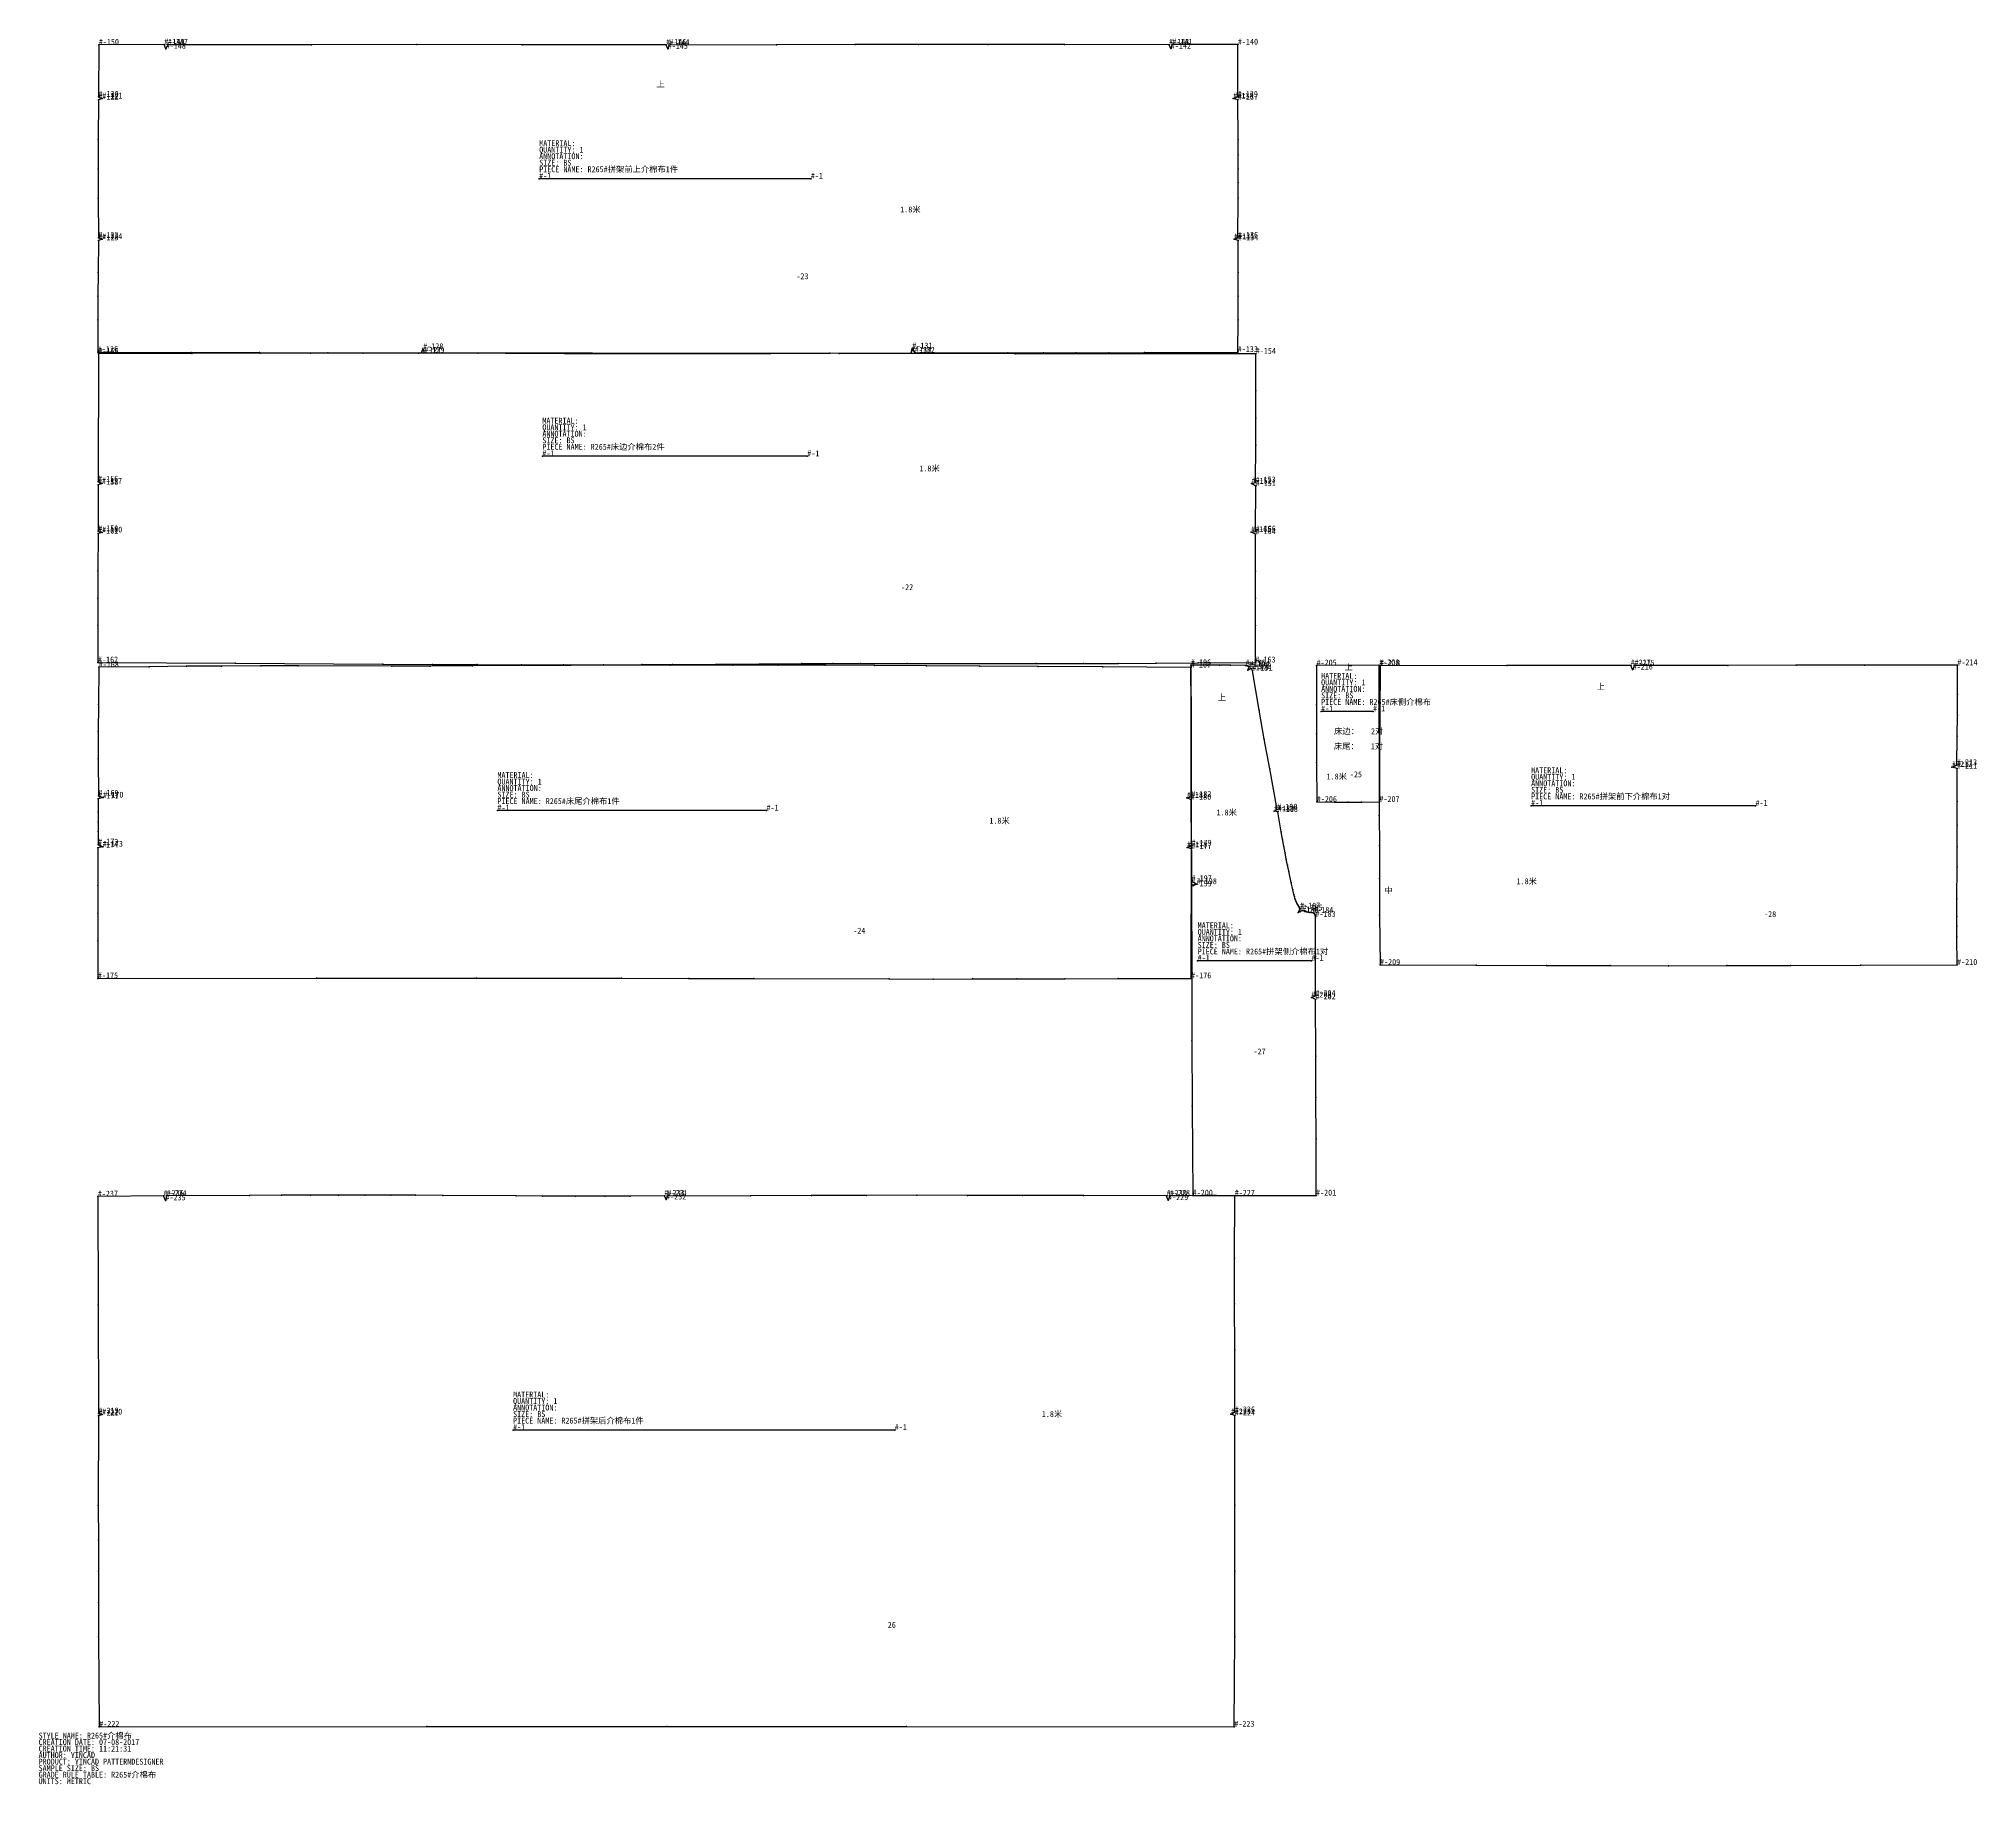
# Model space of a CAD drawing. Header units: millimetres. Extents: x 0 to 3274, y -3038 to -90.
import ezdxf

# ---------------------------------------------------------------- set-up
doc = ezdxf.new("R2010")
doc.units = ezdxf.units.MM
doc.header["$MEASUREMENT"] = 0
for name, color, linetype in [('1', 7, 'CONTINUOUS'), ('15', 7, 'CONTINUOUS'), ('2', 1, 'CONTINUOUS'), ('3', 2, 'CONTINUOUS'), ('7', 5, 'CONTINUOUS')]:
    doc.layers.add(name, color=color, linetype=linetype)

msp = doc.modelspace()

# ---------------------------------------------------------------- linework, layer by layer
at = {"layer": '1'}
for p, q in [((101.706, -100.188), (101.181, -188.288)), ((212.315, -100.075), (101.706, -100.188)), ((214.734, -107.104), (212.315, -100.075)), ((218.111, -100.443), (214.734, -107.104)), ((461.031, -100.17), (218.111, -100.443)), ((638.845, -100.039), (461.031, -100.17)), ((816.755, -100.209), (638.845, -100.039)), ((1059.767, -100.537), (816.755, -100.209)), ((1062.389, -107.268), (1059.767, -100.537)), ((1065.063, -100.899), (1062.389, -107.268)), ((1246.281, -100.408), (1065.063, -100.899)), ((1378.993, -100.152), (1246.281, -100.408)), ((1486.002, -99.998), (1378.993, -100.152)), ((1603.01, -100.059), (1486.002, -99.998)), ((1732.318, -100.064), (1603.01, -100.059)), ((1908.928, -100.219), (1732.318, -100.064)), ((1912.051, -106.856), (1908.928, -100.219)), ((1914.43, -100.083), (1912.051, -106.856)), ((2025.238, -100.073), (1914.43, -100.083)), ((2025.009, -188.476), (2025.238, -100.073)), ((101.125, -193.087), (100.841, -260.489)), ((107.548, -191.162), (101.125, -193.087)), ((101.181, -188.288), (107.548, -191.162)), ((101.181, -188.288), (101.181, -188.288)), ((2017.476, -191.289), (2025.009, -188.476)), ((2025.256, -193.079), (2017.476, -191.289)), ((2025.772, -260.39), (2025.256, -193.079)), ((100.841, -260.489), (100.666, -309.89)), ((2025.873, -286.093), (2025.772, -260.39)), ((2025.9, -309.595), (2025.873, -286.093)), ((100.666, -309.89), (100.692, -359.194)), ((2025.826, -333.095), (2025.9, -309.595)), ((100.692, -359.194), (100.908, -426.601)), ((2025.244, -426.095), (2025.727, -358.796)), ((2025.727, -358.796), (2025.826, -333.095)), ((101.061, -430.603), (100.428, -484.999)), ((100.908, -426.601), (107.285, -428.575)), ((107.285, -428.575), (101.061, -430.603)), ((2018.914, -428.621), (2025.244, -426.095)), ((2025.492, -430.598), (2018.914, -428.621)), ((2025.659, -485.004), (2025.492, -430.598)), ((100.428, -484.999), (100.064, -524.898)), ((2025.594, -524.906), (2025.659, -485.004)), ((100.064, -524.898), (100, -564.8)), ((2025.43, -564.807), (2025.594, -524.906)), ((100, -564.8), (100.166, -619.205)), ((2024.997, -619.205), (2025.43, -564.807)), ((100.166, -619.205), (257.771, -619.739)), ((258.856, -621.649), (101.244, -622.294)), ((257.771, -619.739), (373.175, -620.082)), ((374.263, -621.341), (258.856, -621.649)), ((373.175, -620.082), (488.48, -620.324)), ((459.267, -621.172), (374.263, -621.341)), ((548.072, -621.035), (459.267, -621.172)), ((488.48, -620.324), (646.089, -620.458)), ((641.575, -621.039), (548.072, -621.035)), ((741.479, -620.998), (641.575, -621.039)), ((646.089, -620.458), (649.46, -614.397)), ((649.46, -614.397), (651.288, -620.519)), ((651.288, -620.519), (788.291, -621.113)), ((934.884, -621.26), (741.479, -620.998)), ((788.291, -621.113), (888.693, -621.482)), ((888.693, -621.482), (979.396, -621.737)), ((1351.895, -621.844), (934.884, -621.26)), ((979.396, -621.737), (1062.401, -621.803)), ((1062.401, -621.803), (1145.408, -621.669)), ((1145.408, -621.669), (1236.017, -621.424)), ((1236.017, -621.424), (1336.328, -621.091)), ((1336.328, -621.091), (1473.246, -620.384)), ((1649.203, -622.1), (1351.895, -621.844)), ((1473.246, -620.384), (1475.428, -613.309)), ((1475.428, -613.309), (1479.448, -620.256)), ((1479.448, -620.256), (1636.954, -620.589)), ((1636.954, -620.589), (1697.158, -620.59)), ((1697.158, -620.59), (1752.263, -620.531)), ((1752.263, -620.531), (1807.368, -620.373)), ((1807.368, -620.373), (1867.575, -620.173)), ((1867.575, -620.173), (2024.997, -619.205)), ((101.244, -622.294), (100.39, -837.995)), ((2055.418, -622.192), (1649.203, -622.1)), ((2055.579, -684.895), (2055.418, -622.192)), ((2055.584, -730.797), (2055.579, -684.895)), ((2055.389, -776.697), (2055.584, -730.797)), ((2055.05, -839.397), (2055.389, -776.697)), ((100.39, -837.995), (106.961, -841.452)), ((100.644, -843.397), (100.47, -921.799)), ((106.961, -841.452), (100.644, -843.397)), ((2048.334, -841.339), (2055.05, -839.397)), ((2055.297, -845.599), (2048.334, -841.339)), ((2055.14, -922.1), (2055.297, -845.599)), ((2055.297, -845.599), (2055.297, -845.599)), ((100.535, -925.899), (100.195, -988.699)), ((100.47, -921.799), (107.253, -923.857)), ((107.253, -923.857), (100.535, -925.899)), ((2047.63, -923.236), (2055.14, -922.1)), ((2055.1, -926.7), (2047.63, -923.236)), ((2055.163, -989.203), (2055.1, -926.7)), ((100.195, -988.699), (100, -1034.699)), ((2055.169, -1035.005), (2055.163, -989.203)), ((100, -1034.699), (100.005, -1080.601)), ((2055.075, -1080.806), (2055.169, -1035.005)), ((100.005, -1080.601), (100.265, -1143.405)), ((2054.737, -1143.405), (2055.075, -1080.806)), ((100.265, -1143.405), (332.162, -1144.798)), ((332.162, -1144.798), (581.558, -1146.342)), ((1070.271, -1146.843), (1288.892, -1145.422)), ((1288.892, -1145.422), (1341.095, -1145.271)), ((1341.095, -1145.271), (1388.198, -1145.076)), ((1388.198, -1145.076), (1466.601, -1145.05)), ((1466.601, -1145.05), (1683.807, -1145.317)), ((1683.807, -1145.317), (1764.41, -1145.31)), ((1764.41, -1145.31), (1823.014, -1145.113)), ((1823.014, -1145.113), (1887.119, -1144.764)), ((1887.119, -1144.764), (1957.926, -1144.273)), ((1957.926, -1144.273), (2054.737, -1143.405)), ((101.49, -1151.586), (101.012, -1214.187)), ((186.988, -1150.519), (101.49, -1151.586)), ((249.587, -1149.897), (186.988, -1150.519)), ((309.087, -1149.581), (249.587, -1149.897)), ((375.486, -1149.351), (309.087, -1149.581)), ((438.186, -1149.329), (375.486, -1149.351)), ((596.387, -1149.521), (438.186, -1149.329)), ((581.558, -1146.342), (665.057, -1146.76)), ((661.287, -1149.494), (596.387, -1149.521)), ((732.787, -1149.355), (661.287, -1149.494)), ((665.057, -1146.76), (740.357, -1147.107)), ((1066.685, -1148.203), (732.787, -1149.355)), ((740.357, -1147.107), (815.458, -1147.253)), ((815.458, -1147.253), (886.26, -1147.361)), ((886.26, -1147.361), (953.764, -1147.242)), ((953.764, -1147.242), (1018.667, -1147.1)), ((1018.667, -1147.1), (1070.271, -1146.843)), ((1172.285, -1147.998), (1066.685, -1148.203)), ((1248.886, -1148.048), (1172.285, -1147.998)), ((1328.486, -1148.193), (1248.886, -1148.048)), ((1411.587, -1148.431), (1328.486, -1148.193)), ((1499.188, -1148.86), (1411.587, -1148.431)), ((1589.389, -1149.384), (1499.188, -1148.86)), ((1687.99, -1149.992), (1589.389, -1149.384)), ((1796.892, -1150.879), (1687.99, -1149.992)), ((1945.795, -1152.089), (1796.892, -1150.879)), ((1946.218, -1215.088), (1945.795, -1152.089)), ((1945.795, -1152.089), (1945.795, -1152.089)), ((1973.904, -1147.998), (1946, -1148.087)), ((1946, -1148.087), (1946.122, -1253.308)), ((1994.41, -1148.064), (1973.904, -1147.998)), ((2013.016, -1148.172), (1994.41, -1148.064)), ((2038.33, -1148.537), (2013.016, -1148.172)), ((2039.933, -1148.703), (2038.33, -1148.537)), ((2041.04, -1148.98), (2039.933, -1148.703)), ((2042.046, -1149.259), (2041.04, -1148.98)), ((2041.802, -1156.666), (2044.477, -1150.708)), ((2047.639, -1153.642), (2041.802, -1156.666)), ((2042.854, -1149.642), (2042.046, -1149.259)), ((2043.562, -1150.027), (2042.854, -1149.642)), ((2044.477, -1150.708), (2043.562, -1150.027)), ((2048.156, -1154.431), (2047.639, -1153.642)), ((2049.817, -1157.296), (2048.156, -1154.431)), ((2061.328, -1223.968), (2049.817, -1157.296)), ((2158.078, -1148.492), (2158, -1215.069)), ((2263.83, -1147.998), (2158.078, -1148.492)), ((2158.078, -1148.492), (2158.078, -1148.492)), ((2264.159, -1378.994), (2263.83, -1147.998)), ((2265.331, -1148.992), (2264.687, -1233.218)), ((2479.466, -1148.621), (2265.331, -1148.992)), ((2688.59, -1148.48), (2479.466, -1148.621)), ((2691.861, -1155.295), (2688.59, -1148.48)), ((2694.886, -1148.693), (2691.861, -1155.295)), ((2852.689, -1148.32), (2694.886, -1148.693)), ((2968.161, -1148.118), (2852.689, -1148.32)), ((3083.131, -1148), (2968.161, -1148.118)), ((3240.22, -1148.003), (3083.131, -1148)), ((3240.375, -1196.736), (3240.22, -1148.003)), ((3240.273, -1232.353), (3240.375, -1196.736)), ((101.012, -1214.187), (100.802, -1260.087)), ((1946.407, -1261.188), (1946.218, -1215.088)), ((2069.859, -1272.699), (2061.328, -1223.968)), ((2158, -1215.069), (2158, -1263.828)), ((2264.687, -1233.218), (2264.307, -1294.841)), ((3240.067, -1268.066), (3240.273, -1232.353)), ((100.802, -1260.087), (100.791, -1305.987)), ((1946.122, -1253.308), (1946.248, -1330.322)), ((1946.498, -1307.388), (1946.407, -1261.188)), ((2078.926, -1323.119), (2069.859, -1272.699)), ((2158, -1263.828), (2158.204, -1312.497)), ((3239.519, -1316.875), (3240.067, -1268.066)), ((100.791, -1305.987), (100.913, -1368.587)), ((1946.421, -1370.488), (1946.498, -1307.388)), ((2264.307, -1294.841), (2264.122, -1350.666)), ((1946.248, -1330.322), (1946.575, -1407.332)), ((2091.68, -1391.865), (2078.926, -1323.119)), ((2158.204, -1312.497), (2158.531, -1378.994)), ((3231.109, -1319.993), (3239.519, -1316.875)), ((3239.623, -1322.682), (3231.109, -1319.993)), ((3239.758, -1377.918), (3239.623, -1322.682)), ((100.623, -1373.588), (100.467, -1395.888)), ((109.219, -1371.671), (100.623, -1373.588)), ((100.913, -1368.587), (109.219, -1371.671)), ((1939.024, -1372.103), (1946.421, -1370.488)), ((1946.23, -1375.189), (1939.024, -1372.103)), ((2264.122, -1350.666), (2264, -1401.691)), ((100.467, -1395.888), (100.399, -1412.288)), ((1946.881, -1452.688), (1946.23, -1375.189)), ((1946.575, -1407.332), (1947.097, -1512.545)), ((2086.241, -1394.78), (2091.68, -1391.865)), ((2092.565, -1395.847), (2086.241, -1394.78)), ((2098.271, -1429.234), (2092.565, -1395.847)), ((2158.531, -1378.994), (2189.058, -1379.197)), ((2189.058, -1379.197), (2211.385, -1379.196)), ((2211.385, -1379.196), (2233.712, -1379.195)), ((2233.712, -1379.195), (2264.159, -1378.994)), ((2264, -1401.691), (2264.077, -1452.723)), ((3239.794, -1418.342), (3239.758, -1377.918)), ((100.399, -1412.288), (100.43, -1428.588)), ((100.43, -1428.588), (100.574, -1450.888)), ((2100.541, -1441.989), (2098.271, -1429.234)), ((3239.757, -1454.962), (3239.794, -1418.342)), ((100.284, -1456.289), (100.109, -1519.989)), ((108.381, -1454.573), (100.284, -1456.289)), ((100.574, -1450.888), (108.381, -1454.573)), ((1939.287, -1455.602), (1946.881, -1452.688)), ((1946.892, -1458.288), (1939.287, -1455.602)), ((1946.318, -1676.789), (1946.892, -1458.288)), ((2102.685, -1453.546), (2100.541, -1441.989)), ((2104.826, -1464.903), (2102.685, -1453.546)), ((2106.951, -1475.561), (2104.826, -1464.903)), ((2264.077, -1452.723), (2264.299, -1508.362)), ((3239.629, -1488.377), (3239.757, -1454.962)), ((2108.968, -1485.82), (2106.951, -1475.561)), ((2111.077, -1495.678), (2108.968, -1485.82)), ((2115.286, -1514.994), (2111.077, -1495.678)), ((3239.295, -1542.696), (3239.629, -1488.377)), ((100.109, -1519.989), (100, -1566.589)), ((1955.707, -1517.664), (1946.987, -1521.549)), ((1946.987, -1521.549), (1947.37, -1672.275)), ((1947.097, -1512.545), (1955.707, -1517.664)), ((2117.947, -1527.34), (2115.286, -1514.994)), ((2119.709, -1535.005), (2117.947, -1527.34)), ((2120.689, -1538.785), (2119.709, -1535.005)), ((2264.299, -1508.362), (2264.618, -1570.008)), ((100, -1566.589), (100.09, -1613.189)), ((2121.657, -1541.965), (2120.689, -1538.785)), ((2122.718, -1544.843), (2121.657, -1541.965)), ((2123.775, -1547.522), (2122.718, -1544.843)), ((2124.925, -1549.898), (2123.775, -1547.522)), ((2126.28, -1552.47), (2124.925, -1549.898)), ((2127.939, -1555.235), (2126.28, -1552.47)), ((2127.26, -1565.752), (2130.218, -1558.988)), ((2134.185, -1562.105), (2127.26, -1565.752)), ((2130.218, -1558.988), (2127.939, -1555.235)), ((2138.42, -1563.716), (2134.185, -1562.105)), ((2140.13, -1564.18), (2138.42, -1563.716)), ((2141.64, -1564.648), (2140.13, -1564.18)), ((2143.75, -1565.104), (2141.64, -1564.648)), ((2146.16, -1565.553), (2143.75, -1565.104)), ((2148.868, -1565.896), (2146.16, -1565.553)), ((2152.476, -1566.22), (2148.868, -1565.896)), ((2154.103, -1567.485), (2152.476, -1566.22)), ((2154.616, -1568.075), (2154.103, -1567.485)), ((2155.026, -1568.566), (2154.616, -1568.075)), ((2155.443, -1569.358), (2155.026, -1568.566)), ((2155.764, -1570.351), (2155.443, -1569.358)), ((2155.987, -1571.447), (2155.764, -1570.351)), ((2264.618, -1570.008), (2265.277, -1654.178)), ((3239.195, -1572.31), (3239.295, -1542.696)), ((2156.221, -1573.042), (2155.987, -1571.447)), ((2156.33, -1639.755), (2156.221, -1573.042)), ((2156.221, -1573.042), (2156.221, -1573.042)), ((3239.238, -1588.821), (3239.195, -1572.31)), ((3239.327, -1606.934), (3239.238, -1588.821)), ((100.09, -1613.189), (100.214, -1676.789)), ((3239.832, -1654.178), (3239.327, -1606.934)), ((2156.241, -1706.571), (2156.33, -1639.755)), ((2265.277, -1654.178), (2427.649, -1654.76)), ((2265.277, -1654.178), (2265.277, -1654.178)), ((2427.649, -1654.76), (2546.503, -1655.173)), ((2546.503, -1655.173), (2654.06, -1655.304)), ((2654.06, -1655.304), (2752.412, -1655.424)), ((2752.412, -1655.424), (2850.871, -1655.348)), ((2850.871, -1655.348), (2958.438, -1655.179)), ((2958.438, -1655.179), (3077.319, -1654.792)), ((3077.319, -1654.792), (3239.832, -1654.178)), ((100.214, -1676.789), (469.415, -1676.569)), ((469.415, -1676.569), (739.715, -1676.642)), ((739.715, -1676.642), (984.216, -1676.765)), ((984.216, -1676.765), (1098.117, -1676.943)), ((1098.117, -1676.943), (1207.917, -1677.229)), ((1207.917, -1677.229), (1436.319, -1677.784)), ((1436.319, -1677.784), (1510.419, -1677.939)), ((1510.419, -1677.939), (1577.119, -1677.909)), ((1577.119, -1677.909), (1651.719, -1677.864)), ((1651.719, -1677.864), (1733.119, -1677.605)), ((1733.119, -1677.605), (1823.219, -1677.329)), ((1823.219, -1677.329), (1946.318, -1676.789)), ((1947.37, -1672.275), (1947.7, -1782.592)), ((2149.293, -1709.119), (2156.241, -1706.571)), ((2156.363, -1712.37), (2149.293, -1709.119)), ((2156.783, -1807.983), (2156.363, -1712.37)), ((1947.7, -1782.592), (1948.13, -1892.908)), ((2157.059, -1877.892), (2156.783, -1807.983)), ((1948.13, -1892.908), (1948.911, -2043.525)), ((2157.238, -1947.904), (2157.059, -1877.892)), ((2157.257, -2043.525), (2157.238, -1947.904)), ((211.005, -2044.253), (100, -2045.279)), ((100, -2045.279), (100.415, -2228.382)), ((214.173, -2051.767), (211.005, -2044.253)), ((216.105, -2044.275), (214.173, -2051.767)), ((356.41, -2043.475), (216.105, -2044.275)), ((410.011, -2043.204), (356.41, -2043.475)), ((459.012, -2043.014), (410.011, -2043.204)), ((506.368, -2043.019), (459.012, -2043.014)), ((551.514, -2043.012), (506.368, -2043.019)), ((594.763, -2042.998), (551.514, -2043.012)), ((636.413, -2043.176), (594.763, -2042.998)), ((682.458, -2043.472), (636.413, -2043.176)), ((806.208, -2044.301), (682.458, -2043.472)), ((850.655, -2044.491), (806.208, -2044.301)), ((906.688, -2044.731), (850.655, -2044.491)), ((956.929, -2044.646), (906.688, -2044.731)), ((999.18, -2044.427), (956.929, -2044.646)), ((1056.814, -2043.974), (999.18, -2044.427)), ((1059.687, -2050.187), (1056.814, -2043.974)), ((1061.712, -2044.395), (1059.687, -2050.187)), ((1202.216, -2043.796), (1061.712, -2044.395)), ((1305.118, -2043.536), (1202.216, -2043.796)), ((1398.12, -2043.334), (1305.118, -2043.536)), ((1483.221, -2043.197), (1398.12, -2043.334)), ((1568.422, -2043.262), (1483.221, -2043.197)), ((1661.422, -2043.359), (1568.422, -2043.262)), ((1764.322, -2043.599), (1661.422, -2043.359)), ((1904.921, -2044.101), (1764.322, -2043.599)), ((1907.39, -2051.311), (1904.921, -2044.101)), ((1910.321, -2044.124), (1907.39, -2051.311)), ((1941.922, -2043.859), (1910.321, -2044.124)), ((1965.123, -2043.758), (1941.922, -2043.859)), ((1948.911, -2043.525), (2157.257, -2043.525)), ((1988.323, -2043.757), (1965.123, -2043.758)), ((2019.923, -2043.792), (1988.323, -2043.757)), ((2019.671, -2149.404), (2019.923, -2043.792)), ((2019.64, -2226.693), (2019.671, -2149.404)), ((100.415, -2228.382), (101.129, -2411.487)), ((2019.809, -2303.983), (2019.64, -2226.693)), ((2020.155, -2409.597), (2019.809, -2303.983)), ((101.112, -2415.487), (100.864, -2567.087)), ((107.221, -2413.413), (101.112, -2415.487)), ((101.129, -2411.487), (107.221, -2413.413)), ((101.129, -2411.487), (101.129, -2411.487)), ((2013.341, -2412.968), (2020.155, -2409.597)), ((2020.132, -2414.997), (2013.341, -2412.968)), ((2020.183, -2566.698), (2020.132, -2414.997)), ((100.864, -2567.087), (100.916, -2624.988)), ((2020.109, -2677.699), (2020.183, -2566.698)), ((100.916, -2624.988), (100.99, -2677.989)), ((100.99, -2677.989), (101.163, -2730.99)), ((2019.834, -2788.799), (2020.109, -2677.699)), ((101.163, -2730.99), (101.416, -2788.892)), ((101.416, -2788.892), (102.467, -2940.497)), ((2019.185, -2940.497), (2019.834, -2788.799)), ((102.467, -2940.497), (655.785, -2940.265)), ((655.785, -2940.265), (1060.877, -2940.198)), ((1060.877, -2940.198), (1465.87, -2940.23)), ((1465.87, -2940.23), (2019.185, -2940.497))]:
    msp.add_line(p, q, dxfattribs=at)
at = {"layer": '2'}
for p in [(101.706, -100.188), (212.315, -100.075), (214.734, -107.104), (218.111, -100.443), (1059.767, -100.537), (1062.389, -107.268), (1065.063, -100.899), (1908.928, -100.219), (1912.051, -106.856), (1914.43, -100.083), (2025.238, -100.073), (101.125, -193.087), (101.181, -188.288), (107.548, -191.162), (2017.476, -191.289), (2025.009, -188.476), (2025.256, -193.079), (845.361, -326.488), (1304.055, -326.488), (100.908, -426.601), (101.061, -430.603), (107.285, -428.575), (2018.914, -428.621), (2025.244, -426.095), (2025.492, -430.598), (100.166, -619.205), (646.089, -620.458), (649.46, -614.397), (651.288, -620.519), (1473.246, -620.384), (1475.428, -613.309), (1479.448, -620.256), (2024.997, -619.205), (101.244, -622.294), (2055.418, -622.192), (850.693, -795.238), (1298.1, -795.238), (100.39, -837.995), (100.644, -843.397), (106.961, -841.452), (2048.334, -841.339), (2055.05, -839.397), (2055.297, -845.599), (100.47, -921.799), (100.535, -925.899), (107.253, -923.857), (2047.63, -923.236), (2055.1, -926.7), (2055.14, -922.1), (100.265, -1143.405), (2054.737, -1143.405), (101.49, -1151.586), (1945.795, -1152.089), (1946, -1148.087), (2038.33, -1148.537), (2041.802, -1156.666), (2044.477, -1150.708), (2047.639, -1153.642), (2049.817, -1157.296), (2158.078, -1148.492), (2263.83, -1147.998), (2265.331, -1148.992), (2688.59, -1148.48), (2691.861, -1155.295), (2694.886, -1148.693), (3240.22, -1148.003), (2165.8, -1226.023), (2253.463, -1226.023), (3231.109, -1319.993), (3239.519, -1316.875), (3239.623, -1322.682), (100.623, -1373.588), (100.913, -1368.587), (109.219, -1371.671), (1939.024, -1372.103), (1946.421, -1370.488), (774.772, -1393.508), (1229.231, -1393.508), (1946.23, -1375.189), (2086.241, -1394.78), (2091.68, -1391.865), (2092.565, -1395.847), (2158.531, -1378.994), (2264.159, -1378.994), (2520.415, -1385.519), (2899.377, -1385.519), (100.284, -1456.289), (100.574, -1450.888), (108.381, -1454.573), (1939.287, -1455.602), (1946.881, -1452.688), (1946.892, -1458.288), (1946.987, -1521.549), (1947.097, -1512.545), (1955.707, -1517.664), (2127.26, -1565.752), (2130.218, -1558.988), (2134.185, -1562.105), (2152.476, -1566.22), (2156.221, -1573.042), (1957.278, -1647.435), (2149.645, -1647.435), (2265.277, -1654.178), (3239.832, -1654.178), (100.214, -1676.789), (1946.318, -1676.789), (2149.293, -1709.119), (2156.241, -1706.571), (2156.363, -1712.37), (100, -2045.279), (211.005, -2044.253), (214.173, -2051.767), (216.105, -2044.275), (1056.814, -2043.974), (1059.687, -2050.187), (1061.712, -2044.395), (1904.921, -2044.101), (1907.39, -2051.311), (1910.321, -2044.124), (1948.911, -2043.525), (2019.923, -2043.792), (2157.257, -2043.525), (101.112, -2415.487), (101.129, -2411.487), (107.221, -2413.413), (2013.341, -2412.968), (2020.132, -2414.997), (2020.155, -2409.597), (801.275, -2439.577), (1445.71, -2439.577), (102.467, -2940.497), (2019.185, -2940.497)]:
    msp.add_point(p, dxfattribs=at)
at = {"layer": '3'}
for p in [(461.031, -100.17), (638.845, -100.039), (816.755, -100.209), (1246.281, -100.408), (1378.993, -100.152), (1486.002, -99.998), (1603.01, -100.059), (1732.318, -100.064), (100.841, -260.489), (2025.772, -260.39), (2025.873, -286.093), (100.666, -309.89), (2025.9, -309.595), (100.692, -359.194), (2025.727, -358.796), (2025.826, -333.095), (100.428, -484.999), (2025.659, -485.004), (100.064, -524.898), (2025.594, -524.906), (100, -564.8), (2025.43, -564.807), (257.771, -619.739), (258.856, -621.649), (373.175, -620.082), (374.263, -621.341), (459.267, -621.172), (488.48, -620.324), (548.072, -621.035), (641.575, -621.039), (741.479, -620.998), (788.291, -621.113), (888.693, -621.482), (934.884, -621.26), (979.396, -621.737), (1062.401, -621.803), (1145.408, -621.669), (1236.017, -621.424), (1336.328, -621.091), (1351.895, -621.844), (1636.954, -620.589), (1697.158, -620.59), (1752.263, -620.531), (1807.368, -620.373), (1867.575, -620.173), (1649.203, -622.1), (2055.579, -684.895), (2055.584, -730.797), (2055.389, -776.697), (100.195, -988.699), (2055.163, -989.203), (100, -1034.699), (2055.169, -1035.005), (100.005, -1080.601), (2055.075, -1080.806), (332.162, -1144.798), (1288.892, -1145.422), (1341.095, -1145.271), (1388.198, -1145.076), (1466.601, -1145.05), (1683.807, -1145.317), (1764.41, -1145.31), (1823.014, -1145.113), (1887.119, -1144.764), (1957.926, -1144.273), (186.988, -1150.519), (249.587, -1149.897), (309.087, -1149.581), (375.486, -1149.351), (438.186, -1149.329), (581.558, -1146.342), (596.387, -1149.521), (661.287, -1149.494), (665.057, -1146.76), (732.787, -1149.355), (740.357, -1147.107), (815.458, -1147.253), (886.26, -1147.361), (953.764, -1147.242), (1018.667, -1147.1), (1066.685, -1148.203), (1070.271, -1146.843), (1172.285, -1147.998), (1248.886, -1148.048), (1328.486, -1148.193), (1411.587, -1148.431), (1499.188, -1148.86), (1589.389, -1149.384), (1687.99, -1149.992), (1796.892, -1150.879), (1973.904, -1147.998), (1994.41, -1148.064), (2013.016, -1148.172), (2039.933, -1148.703), (2041.04, -1148.98), (2042.046, -1149.259), (2042.854, -1149.642), (2043.562, -1150.027), (2048.156, -1154.431), (2479.466, -1148.621), (2852.689, -1148.32), (2968.161, -1148.118), (3083.131, -1148), (3240.375, -1196.736), (101.012, -1214.187), (1946.218, -1215.088), (2061.328, -1223.968), (2158, -1215.069), (2264.687, -1233.218), (3240.273, -1232.353), (100.802, -1260.087), (1946.122, -1253.308), (1946.407, -1261.188), (2069.859, -1272.699), (2158, -1263.828), (3240.067, -1268.066), (100.791, -1305.987), (1946.498, -1307.388), (2264.307, -1294.841), (1946.248, -1330.322), (2078.926, -1323.119), (2158.204, -1312.497), (2264.122, -1350.666), (100.467, -1395.888), (1946.575, -1407.332), (2189.058, -1379.197), (2211.385, -1379.196), (2233.712, -1379.195), (2264, -1401.691), (3239.758, -1377.918), (100.399, -1412.288), (100.43, -1428.588), (2098.271, -1429.234), (3239.794, -1418.342), (2100.541, -1441.989), (2102.685, -1453.546), (2104.826, -1464.903), (2264.077, -1452.723), (3239.757, -1454.962), (2106.951, -1475.561), (2108.968, -1485.82), (2111.077, -1495.678), (3239.629, -1488.377), (100.109, -1519.989), (2115.286, -1514.994), (2117.947, -1527.34), (2119.709, -1535.005), (2264.299, -1508.362), (100, -1566.589), (2120.689, -1538.785), (2121.657, -1541.965), (2122.718, -1544.843), (2123.775, -1547.522), (2124.925, -1549.898), (2126.28, -1552.47), (2127.939, -1555.235), (2138.42, -1563.716), (2140.13, -1564.18), (2141.64, -1564.648), (2143.75, -1565.104), (2146.16, -1565.553), (2148.868, -1565.896), (2154.103, -1567.485), (2154.616, -1568.075), (2155.026, -1568.566), (2155.443, -1569.358), (2155.764, -1570.351), (2264.618, -1570.008), (3239.295, -1542.696), (2155.987, -1571.447), (3239.195, -1572.31), (3239.238, -1588.821), (100.09, -1613.189), (3239.327, -1606.934), (2156.33, -1639.755), (2427.649, -1654.76), (2546.503, -1655.173), (2654.06, -1655.304), (2752.412, -1655.424), (2850.871, -1655.348), (2958.438, -1655.179), (3077.319, -1654.792), (469.415, -1676.569), (739.715, -1676.642), (984.216, -1676.765), (1098.117, -1676.943), (1207.917, -1677.229), (1436.319, -1677.784), (1510.419, -1677.939), (1577.119, -1677.909), (1651.719, -1677.864), (1733.119, -1677.605), (1823.219, -1677.329), (1947.37, -1672.275), (1947.7, -1782.592), (2156.783, -1807.983), (1948.13, -1892.908), (2157.059, -1877.892), (2157.238, -1947.904), (356.41, -2043.475), (410.011, -2043.204), (459.012, -2043.014), (506.368, -2043.019), (551.514, -2043.012), (594.763, -2042.998), (636.413, -2043.176), (682.458, -2043.472), (806.208, -2044.301), (850.655, -2044.491), (906.688, -2044.731), (956.929, -2044.646), (999.18, -2044.427), (1202.216, -2043.796), (1305.118, -2043.536), (1398.12, -2043.334), (1483.221, -2043.197), (1568.422, -2043.262), (1661.422, -2043.359), (1764.322, -2043.599), (1941.922, -2043.859), (1965.123, -2043.758), (1988.323, -2043.757), (2019.671, -2149.404), (100.415, -2228.382), (2019.64, -2226.693), (2019.809, -2303.983), (100.864, -2567.087), (2020.183, -2566.698), (100.916, -2624.988), (100.99, -2677.989), (2020.109, -2677.699), (101.163, -2730.99), (101.416, -2788.892), (2019.834, -2788.799), (655.785, -2940.265), (1060.877, -2940.198), (1465.87, -2940.23)]:
    msp.add_point(p, dxfattribs=at)
at = {"layer": '7'}
for p, q in [((1304.055, -326.488), (845.361, -326.488)), ((1298.1, -795.238), (850.693, -795.238)), ((2253.463, -1226.023), (2165.8, -1226.023)), ((1229.231, -1393.508), (774.772, -1393.508)), ((2899.377, -1385.519), (2520.415, -1385.519)), ((2149.645, -1647.435), (1957.278, -1647.435)), ((1445.71, -2439.577), (801.275, -2439.577))]:
    msp.add_line(p, q, dxfattribs=at)

# ---------------------------------------------------------------- texts
at = {"layer": '1'}
for s, p in [('MATERIAL: ', (845.361, -271.488)), ('ANNOTATION: ', (845.361, -293.488)), ('QUANTITY: 1', (845.361, -282.488)), ('SIZE: BS', (845.361, -304.488)), ('PIECE NAME: R265#拼架前上介棉布1件', (845.361, -315.488)), ('ANNOTATION: ', (850.693, -762.238)), ('QUANTITY: 1', (850.693, -751.238)), ('MATERIAL: ', (850.693, -740.238)), ('SIZE: BS', (850.693, -773.238)), ('PIECE NAME: R265#床边介棉布2件', (850.693, -784.238)), ('QUANTITY: 1', (2165.8, -1182.023)), ('MATERIAL: ', (2165.8, -1171.023)), ('ANNOTATION: ', (2165.8, -1193.023)), ('SIZE: BS', (2165.8, -1204.023)), ('PIECE NAME: R265#床侧介棉布', (2165.8, -1215.023)), ('QUANTITY: 1', (774.772, -1349.508)), ('MATERIAL: ', (774.772, -1338.508)), ('QUANTITY: 1', (2520.415, -1341.519)), ('MATERIAL: ', (2520.415, -1330.519)), ('ANNOTATION: ', (774.772, -1360.508)), ('SIZE: BS', (774.772, -1371.508)), ('PIECE NAME: R265#床尾介棉布1件', (774.772, -1382.508)), ('ANNOTATION: ', (2520.415, -1352.519)), ('SIZE: BS', (2520.415, -1363.519)), ('PIECE NAME: R265#拼架前下介棉布1对', (2520.415, -1374.519)), ('QUANTITY: 1', (1957.278, -1603.435)), ('MATERIAL: ', (1957.278, -1592.435)), ('ANNOTATION: ', (1957.278, -1614.435)), ('SIZE: BS', (1957.278, -1625.435)), ('PIECE NAME: R265#拼架侧介棉布1对', (1957.278, -1636.435)), ('QUANTITY: 1', (801.275, -2395.577)), ('MATERIAL: ', (801.275, -2384.577)), ('ANNOTATION: ', (801.275, -2406.577)), ('SIZE: BS', (801.275, -2417.577)), ('PIECE NAME: R265#拼架后介棉布1件', (801.275, -2428.577)), ('STYLE NAME: R265#介棉布', (0, -2960.497)), ('CREATION DATE: 07-08-2017', (0, -2971.497)), ('CREATION TIME: 11:21:31', (0, -2982.497)), ('AUTHOR: YINCAD', (0, -2993.497)), ('SAMPLE SIZE: BS', (0, -3015.497)), ('PRODUCT: YINCAD PATTERNDESIGNER', (0, -3004.497)), ('GRADE RULE TABLE: R265#介棉布', (0, -3026.497)), ('UNITS: METRIC', (0, -3037.497))]:
    msp.add_text(s, height=10, dxfattribs=at).set_placement(p)
at = {"layer": '15'}
for s, p in [('上', (1043.106, -171.888)), ('1.8米', (1454.996, -383.457)), ('-23', (1279.706, -496.188)), ('1.8米', (1487.249, -820.673)), ('-22', (1456.54, -1021.3)), ('上', (2205.43, -1156.197)), ('上', (2631.331, -1189.092)), ('上', (1991.386, -1207.275)), ('床边：   2对', (2187.63, -1264.498)), ('床尾：   1对', (2187.33, -1289.897)), ('1.8米', (2174.994, -1340.954)), ('-25', (2214.43, -1337.298)), ('1.8米', (1605.513, -1415.573)), ('1.8米', (1989.231, -1401.631)), ('中', (2272.831, -1533.292)), ('1.8米', (2495.877, -1517.897)), ('-28', (2913.831, -1573.392)), ('-24', (1375.821, -1601.288)), ('-27', (2051.585, -1805.217)), ('1.8米', (1694.106, -2417.476)), ('26', (1434.036, -2773.615))]:
    msp.add_text(s, height=10, dxfattribs=at).set_placement(p)
at = {"layer": '2'}
for s, p in [('#-150', (101.706, -100.188)), ('#-149', (212.315, -100.075)), ('#-148', (214.734, -107.104)), ('#-147', (218.111, -100.443)), ('#-146', (1059.767, -100.537)), ('#-145', (1062.389, -107.268)), ('#-144', (1065.063, -100.899)), ('#-143', (1908.928, -100.219)), ('#-142', (1912.051, -106.856)), ('#-141', (1914.43, -100.083)), ('#-140', (2025.238, -100.073)), ('#-122', (101.125, -193.087)), ('#-120', (101.181, -188.288)), ('#-121', (107.548, -191.162)), ('#-138', (2017.476, -191.289)), ('#-139', (2025.009, -188.476)), ('#-137', (2025.256, -193.079)), ('#-1', (845.361, -326.488)), ('#-1', (1304.055, -326.488)), ('#-123', (100.908, -426.601)), ('#-125', (101.061, -430.603)), ('#-124', (107.285, -428.575)), ('#-135', (2018.914, -428.621)), ('#-136', (2025.244, -426.095)), ('#-134', (2025.492, -430.598)), ('#-126', (100.166, -619.205)), ('#-155', (101.244, -622.294)), ('#-127', (646.089, -620.458)), ('#-128', (649.46, -614.397)), ('#-129', (651.288, -620.519)), ('#-130', (1473.246, -620.384)), ('#-131', (1475.428, -613.309)), ('#-132', (1479.448, -620.256)), ('#-133', (2024.997, -619.205)), ('#-154', (2055.418, -622.192)), ('#-1', (850.693, -795.238)), ('#-1', (1298.1, -795.238)), ('#-156', (100.39, -837.995)), ('#-158', (100.644, -843.397)), ('#-157', (106.961, -841.452)), ('#-152', (2048.334, -841.339)), ('#-153', (2055.05, -839.397)), ('#-151', (2055.297, -845.599)), ('#-159', (100.47, -921.799)), ('#-161', (100.535, -925.899)), ('#-160', (107.253, -923.857)), ('#-165', (2047.63, -923.236)), ('#-166', (2055.14, -922.1)), ('#-164', (2055.1, -926.7)), ('#-162', (100.265, -1143.405)), ('#-168', (101.49, -1151.586)), ('#-167', (1945.795, -1152.089)), ('#-196', (1946, -1148.087)), ('#-195', (2038.33, -1148.537)), ('#-194', (2044.477, -1150.708)), ('#-192', (2047.639, -1153.642)), ('#-163', (2054.737, -1143.405)), ('#-205', (2158.078, -1148.492)), ('#-208', (2263.83, -1147.998)), ('#-218', (2265.331, -1148.992)), ('#-217', (2688.59, -1148.48)), ('#-216', (2691.861, -1155.295)), ('#-215', (2694.886, -1148.693)), ('#-214', (3240.22, -1148.003)), ('#-193', (2041.802, -1156.666)), ('#-191', (2049.817, -1157.296)), ('#-1', (2165.8, -1226.023)), ('#-1', (2253.463, -1226.023)), ('#-213', (3239.519, -1316.875)), ('#-212', (3231.109, -1319.993)), ('#-211', (3239.623, -1322.682)), ('#-171', (100.623, -1373.588)), ('#-169', (100.913, -1368.587)), ('#-170', (109.219, -1371.671)), ('#-181', (1939.024, -1372.103)), ('#-180', (1946.23, -1375.189)), ('#-182', (1946.421, -1370.488)), ('#-206', (2158.531, -1378.994)), ('#-207', (2264.159, -1378.994)), ('#-1', (774.772, -1393.508)), ('#-1', (1229.231, -1393.508)), ('#-189', (2086.241, -1394.78)), ('#-190', (2091.68, -1391.865)), ('#-188', (2092.565, -1395.847)), ('#-1', (2520.415, -1385.519)), ('#-1', (2899.377, -1385.519)), ('#-174', (100.284, -1456.289)), ('#-172', (100.574, -1450.888)), ('#-173', (108.381, -1454.573)), ('#-178', (1939.287, -1455.602)), ('#-179', (1946.881, -1452.688)), ('#-177', (1946.892, -1458.288)), ('#-197', (1947.097, -1512.545)), ('#-199', (1946.987, -1521.549)), ('#-198', (1955.707, -1517.664)), ('#-186', (2127.26, -1565.752)), ('#-187', (2130.218, -1558.988)), ('#-185', (2134.185, -1562.105)), ('#-184', (2152.476, -1566.22)), ('#-183', (2156.221, -1573.042)), ('#-175', (100.214, -1676.789)), ('#-176', (1946.318, -1676.789)), ('#-1', (1957.278, -1647.435)), ('#-1', (2149.645, -1647.435)), ('#-209', (2265.277, -1654.178)), ('#-210', (3239.832, -1654.178)), ('#-203', (2149.293, -1709.119)), ('#-204', (2156.241, -1706.571)), ('#-202', (2156.363, -1712.37)), ('#-237', (100, -2045.279)), ('#-236', (211.005, -2044.253)), ('#-235', (214.173, -2051.767)), ('#-234', (216.105, -2044.275)), ('#-233', (1056.814, -2043.974)), ('#-232', (1059.687, -2050.187)), ('#-231', (1061.712, -2044.395)), ('#-230', (1904.921, -2044.101)), ('#-229', (1907.39, -2051.311)), ('#-228', (1910.321, -2044.124)), ('#-200', (1948.911, -2043.525)), ('#-227', (2019.923, -2043.792)), ('#-201', (2157.257, -2043.525)), ('#-221', (101.112, -2415.487)), ('#-219', (101.129, -2411.487)), ('#-220', (107.221, -2413.413)), ('#-225', (2013.341, -2412.968)), ('#-224', (2020.132, -2414.997)), ('#-226', (2020.155, -2409.597)), ('#-1', (801.275, -2439.577)), ('#-1', (1445.71, -2439.577)), ('#-222', (102.467, -2940.497)), ('#-223', (2019.185, -2940.497))]:
    msp.add_text(s, height=10, dxfattribs=at).set_placement(p)

doc.saveas('drawing.dxf')
